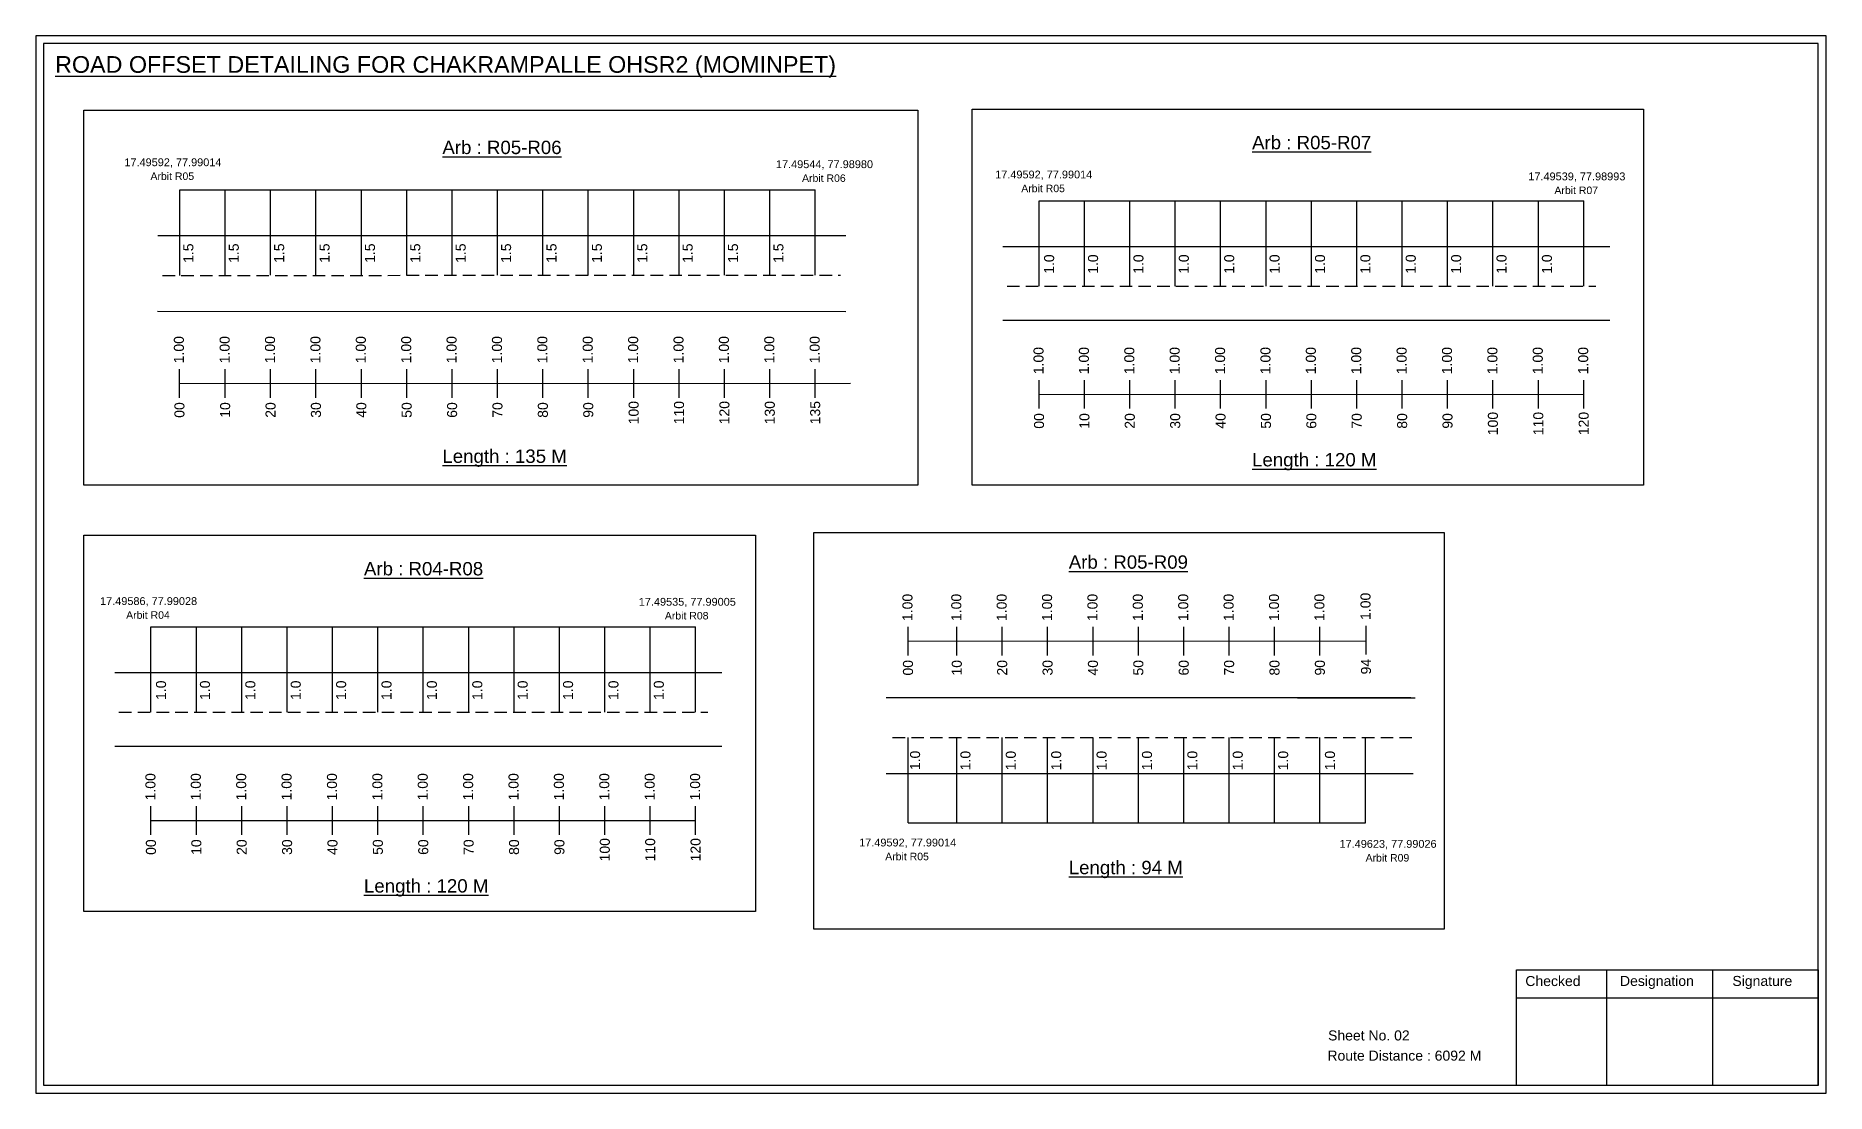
# Model space of a CAD drawing. Header units: inches. Extents: x 664 to 10563, y 382 to 1817.
# Drawn here: x 4535 to 5072, y 382 to 699 of the extents above; entities that cross this region are included whole.
import ezdxf

# ---------------------------------------------------------------- set-up
doc = ezdxf.new("R2010")
doc.units = ezdxf.units.IN
doc.header["$MEASUREMENT"] = 0
doc.linetypes.add('DASHED2', pattern=[0.375, 0.25, -0.125])
doc.layers.add('PDF_Geometry', color=7, linetype='Continuous')
doc.layers.add('PDF_Text', color=5, linetype='Continuous')
doc.styles.add('PDF Arial', font='arial.ttf')
doc.styles.get("Standard").update_dxf_attribs({"font": 'arial.ttf'})

msp = doc.modelspace()

# ---------------------------------------------------------------- texts
at = {"color": 242, "true_color": 0xcd2027}
for s, height, p in [('%%UROAD OFFSET DETAILING FOR CHAKRAMPALLE OHSR2 (MOMINPET)', 5, (4541.03, 687.43)), ('%%UArb : R05-R06', 4, (4657.08, 663.09)), ('%%UArb : R05-R07', 4, (4899.69, 664.54)), ('%%ULength : 135 M', 4, (4657.08, 570.59)), ('%%ULength : 120 M', 4, (4899.69, 569.54)), ('%%UArb : R05-R09', 4, (4844.77, 538.89)), ('%%UArb : R04-R08', 4, (4633.58, 536.89)), ('%%ULength : 94 M', 4, (4844.77, 447.39)), ('%%ULength : 120 M', 4, (4633.58, 441.89))]:
    msp.add_text(s, height=height, dxfattribs=at).set_placement(p)
at = {"color": 5}
for s, height, p in [('17.49592, 77.99014', 2.34, (4561.79, 659.46)), ('17.49544, 77.98980', 2.34, (4757.03, 658.88)), ('Arbit R05', 2.246, (4569.61, 655.34)), ('Arbit R06', 2.246, (4764.85, 654.75)), ('17.49592, 77.99014', 2.34, (4822.72, 655.8)), ('17.49539, 77.98993', 2.34, (4982.47, 655.23)), ('Arbit R05', 2.246, (4830.54, 651.67)), ('Arbit R07', 2.246, (4990.29, 651.11)), ('17.49586, 77.99028', 2.34, (4554.5, 528.02)), ('Arbit R04', 2.246, (4562.32, 523.89)), ('17.49535, 77.99005', 2.34, (4715.92, 527.81)), ('Arbit R08', 2.246, (4723.74, 523.69)), ('17.49592, 77.99014', 2.34, (4781.95, 455.7)), ('17.49623, 77.99026', 2.34, (4925.9, 455.3)), ('Arbit R05', 2.246, (4789.77, 451.57)), ('Arbit R09', 2.246, (4933.72, 451.17))]:
    msp.add_text(s, height=height, dxfattribs=at).set_placement(p)
for s, p in [('1.5', (4582.47, 630.49)), ('1.5', (4596.07, 630.49)), ('1.5', (4609.67, 630.49)), ('1.5', (4623.27, 630.49)), ('1.5', (4636.87, 630.49)), ('1.5', (4650.47, 630.49)), ('1.5', (4664.07, 630.49)), ('1.5', (4677.67, 630.49)), ('1.5', (4691.27, 630.49)), ('1.5', (4704.87, 630.49)), ('1.5', (4718.47, 630.49)), ('1.5', (4732.07, 630.49)), ('1.5', (4745.67, 630.49)), ('1.5', (4759.27, 630.49)), ('1.0', (4840.38, 627.21)), ('1.0', (4853.54, 627.21)), ('1.0', (4867.14, 627.21)), ('1.0', (4880.74, 627.21)), ('1.0', (4894.34, 627.21)), ('1.0', (4907.94, 627.21)), ('1.0', (4921.54, 627.21)), ('1.0', (4935.14, 627.21)), ('1.0', (4948.74, 627.21)), ('1.0', (4962.34, 627.21)), ('1.0', (4975.94, 627.21)), ('1.0', (4989.54, 627.21)), ('1.0', (4574.27, 499.57)), ('1.0', (4587.43, 499.57)), ('1.0', (4601.03, 499.57)), ('1.0', (4614.63, 499.57)), ('1.0', (4628.23, 499.57)), ('1.0', (4641.83, 499.57)), ('1.0', (4655.43, 499.57)), ('1.0', (4669.03, 499.57)), ('1.0', (4682.63, 499.57)), ('1.0', (4696.23, 499.57)), ('1.0', (4709.83, 499.57)), ('1.0', (4723.43, 499.57)), ('1.0', (4800.21, 478.56)), ('1.0', (4815.3, 478.51)), ('1.0', (4828.9, 478.51)), ('1.0', (4842.5, 478.51)), ('1.0', (4856.1, 478.51)), ('1.0', (4869.7, 478.51)), ('1.0', (4883.3, 478.51)), ('1.0', (4896.9, 478.51)), ('1.0', (4910.5, 478.51)), ('1.0', (4924.53, 478.51))]:
    msp.add_text(s, height=3, rotation=90).set_placement(p)
at = {"color": 217, "true_color": 0x93278f}
for s, p in [('1.00', (4579.62, 600.41)), ('1.00', (4593.33, 600.41)), ('1.00', (4606.93, 600.41)), ('1.00', (4620.53, 600.41)), ('1.00', (4634.13, 600.41)), ('1.00', (4647.73, 600.41)), ('1.00', (4661.33, 600.41)), ('1.00', (4674.93, 600.41)), ('1.00', (4688.53, 600.41)), ('1.00', (4702.13, 600.41)), ('1.00', (4715.73, 600.41)), ('1.00', (4729.33, 600.41)), ('1.00', (4742.93, 600.41)), ('1.00', (4756.53, 600.41)), ('1.00', (4770.13, 600.41)), ('1.00', (4837.2, 597.14)), ('1.00', (4850.8, 597.14)), ('1.00', (4864.4, 597.14)), ('1.00', (4878, 597.14)), ('1.00', (4891.6, 597.14)), ('1.00', (4905.2, 597.14)), ('1.00', (4918.8, 597.14)), ('1.00', (4932.4, 597.14)), ('1.00', (4946, 597.14)), ('1.00', (4959.6, 597.14)), ('1.00', (4973.2, 597.14)), ('1.00', (4986.8, 597.14)), ('1.00', (5000.4, 597.14)), ('00', (4579.78, 584.09)), ('10', (4593.48, 584.09)), ('20', (4607.08, 584.09)), ('30', (4620.68, 584.09)), ('40', (4634.28, 584.09)), ('50', (4647.88, 584.09)), ('60', (4661.48, 584.09)), ('70', (4675.08, 584.09)), ('80', (4688.68, 584.09)), ('90', (4702.28, 584.09)), ('100', (4715.88, 582.13)), ('110', (4729.48, 582.13)), ('120', (4743.08, 582.13)), ('130', (4756.68, 582.13)), ('135', (4770.28, 582.13)), ('00', (4837.35, 580.82)), ('10', (4850.95, 580.82)), ('20', (4864.55, 580.82)), ('30', (4878.15, 580.82)), ('40', (4891.75, 580.82)), ('50', (4905.35, 580.82)), ('60', (4918.95, 580.82)), ('70', (4932.55, 580.82)), ('80', (4946.15, 580.82)), ('90', (4959.75, 580.82)), ('100', (4973.35, 578.86)), ('110', (4986.95, 578.86)), ('120', (5000.55, 578.87)), ('1.00', (4797.93, 523.21)), ('1.00', (4812.56, 523.21)), ('1.00', (4826.16, 523.21)), ('1.00', (4839.76, 523.21)), ('1.00', (4853.36, 523.21)), ('1.00', (4866.96, 523.21)), ('1.00', (4880.56, 523.21)), ('1.00', (4894.16, 523.21)), ('1.00', (4907.76, 523.21)), ('1.00', (4921.36, 523.21)), ('1.00', (4935.18, 523.54)), ('00', (4798.08, 506.89)), ('10', (4812.71, 506.89)), ('20', (4826.31, 506.89)), ('30', (4839.91, 506.89)), ('40', (4853.51, 506.89)), ('50', (4867.11, 506.89)), ('60', (4880.71, 506.89)), ('70', (4894.31, 506.89)), ('80', (4907.91, 506.89)), ('90', (4921.51, 506.89)), ('94', (4935.33, 507.22)), ('1.00', (4571.09, 469.49)), ('1.00', (4584.69, 469.49)), ('1.00', (4598.29, 469.49)), ('1.00', (4611.89, 469.49)), ('1.00', (4625.49, 469.49)), ('1.00', (4639.09, 469.49)), ('1.00', (4652.69, 469.49)), ('1.00', (4666.29, 469.49)), ('1.00', (4679.89, 469.49)), ('1.00', (4693.49, 469.49)), ('1.00', (4707.09, 469.49)), ('1.00', (4720.69, 469.49)), ('1.00', (4734.29, 469.49)), ('00', (4571.24, 453.17)), ('10', (4584.84, 453.17)), ('20', (4598.44, 453.17)), ('30', (4612.04, 453.17)), ('40', (4625.64, 453.17)), ('50', (4639.24, 453.17)), ('60', (4652.84, 453.17)), ('70', (4666.44, 453.17)), ('80', (4680.04, 453.17)), ('90', (4693.64, 453.17)), ('100', (4707.24, 451.21)), ('110', (4720.84, 451.21)), ('120', (4734.44, 451.22))]:
    msp.add_text(s, height=3, rotation=90, dxfattribs=at).set_placement(p)
for s, p in [('Sheet No. 02', (4922.46, 397.59)), ('Route Distance : 6092 M', (4922.27, 391.54))]:
    msp.add_text(s, height=3).set_placement(p)
at = {"layer": 'PDF_Text', "color": 7, "attachment_point": 7, "style": 'PDF Arial'}
for s, insert, char_height in [('Checked', (4981.57, 413.84), 3.001), ('Designation', (5009.94, 413.01), 3.0006), ('Signature', (5043.62, 413.01), 3.001)]:
    msp.add_mtext(s, dxfattribs=dict(at, insert=insert, char_height=char_height))

# ---------------------------------------------------------------- linework, layer by layer
at = {"color": 5}
for p, q in [((4578.4, 652.35), (4768.8, 652.35)), ((4835.87, 649.08), (4999.07, 649.08)), ((4569.76, 521.43), (4732.96, 521.43)), ((4796.61, 462.77), (4933.64, 462.77))]:
    msp.add_line(p, q, dxfattribs=at)
for p, q in [((4578.4, 626.74), (4578.4, 652.35)), ((4592, 626.81), (4592, 652.35)), ((4605.6, 626.81), (4605.6, 652.35)), ((4619.2, 626.81), (4619.2, 652.35)), ((4632.8, 626.81), (4632.8, 652.35)), ((4646.4, 626.81), (4646.4, 652.35)), ((4660, 626.81), (4660, 652.35)), ((4673.6, 626.81), (4673.6, 652.35)), ((4687.2, 626.81), (4687.2, 652.35)), ((4700.8, 626.81), (4700.8, 652.35)), ((4714.4, 626.81), (4714.4, 652.35)), ((4728, 626.81), (4728, 652.35)), ((4741.6, 626.81), (4741.6, 652.35)), ((4755.2, 626.81), (4755.2, 652.35)), ((4768.8, 626.81), (4768.8, 652.35)), ((4835.87, 623.54), (4835.87, 649.08)), ((4849.47, 623.54), (4849.47, 649.08)), ((4863.07, 623.54), (4863.07, 649.08)), ((4876.67, 623.54), (4876.67, 649.08)), ((4890.27, 623.54), (4890.27, 649.08)), ((4903.87, 623.54), (4903.87, 649.08)), ((4917.47, 623.54), (4917.47, 649.08)), ((4931.07, 623.54), (4931.07, 649.08)), ((4944.67, 623.54), (4944.67, 649.08)), ((4958.27, 623.54), (4958.27, 649.08)), ((4971.87, 623.54), (4971.87, 649.08)), ((4985.47, 623.54), (4985.47, 649.08)), ((4999.07, 623.54), (4999.07, 649.08)), ((4571.86, 638.69), (4777.96, 638.7)), ((4825, 635.42), (5006.9, 635.42)), ((4571.76, 616.08), (4777.92, 615.98)), ((5006.9, 613.24), (4825, 613.24)), ((4569.76, 495.89), (4569.76, 521.43)), ((4583.36, 495.89), (4583.36, 521.43)), ((4596.96, 495.89), (4596.96, 521.43)), ((4610.56, 495.89), (4610.56, 521.43)), ((4624.16, 495.89), (4624.16, 521.43)), ((4637.76, 495.89), (4637.76, 521.43)), ((4651.36, 495.89), (4651.36, 521.43)), ((4664.96, 495.89), (4664.96, 521.43)), ((4678.56, 495.89), (4678.56, 521.43)), ((4692.16, 495.89), (4692.16, 521.43)), ((4705.76, 495.89), (4705.76, 521.43)), ((4719.36, 495.89), (4719.36, 521.43)), ((4732.96, 495.89), (4732.96, 521.43)), ((4558.88, 507.78), (4740.79, 507.78)), ((4947.3, 500.19), (4790.05, 500.19)), ((4913.29, 500.19), (4948.54, 500.19)), ((4796.61, 462.77), (4796.61, 488.31)), ((4811.24, 462.77), (4811.24, 488.31)), ((4824.84, 462.77), (4824.84, 488.31)), ((4838.44, 462.77), (4838.44, 488.31)), ((4852.04, 462.77), (4852.04, 488.31)), ((4865.64, 462.77), (4865.64, 488.31)), ((4879.24, 462.77), (4879.24, 488.31)), ((4892.84, 462.77), (4892.84, 488.31)), ((4906.44, 462.77), (4906.44, 488.31)), ((4920.04, 462.77), (4920.04, 488.31)), ((4933.64, 462.77), (4933.64, 488.31)), ((4740.79, 485.59), (4558.88, 485.59)), ((4790.05, 477.51), (4822.17, 477.51)), ((4822.17, 477.51), (4947.99, 477.51))]:
    msp.add_line(p, q)
at = {"linetype": 'DASHED2', "ltscale": 15}
for p, q in [((4573.21, 626.74), (4776.39, 626.81)), ((4826.27, 623.54), (5002.68, 623.54)), ((4560.16, 495.89), (4736.57, 495.89)), ((4791.98, 488.31), (4948.28, 488.31))]:
    msp.add_line(p, q, dxfattribs=at)
at = {"color": 217, "true_color": 0x93278f}
for p, q in [((4578.3, 590.11), (4578.3, 598.67)), ((4592, 590.11), (4592, 598.67)), ((4605.6, 590.11), (4605.6, 598.67)), ((4619.2, 590.11), (4619.2, 598.67)), ((4632.8, 590.11), (4632.8, 598.67)), ((4646.4, 590.11), (4646.4, 598.67)), ((4660, 590.11), (4660, 598.67)), ((4673.6, 590.11), (4673.6, 598.67)), ((4687.2, 590.11), (4687.2, 598.67)), ((4700.8, 590.11), (4700.8, 598.67)), ((4714.4, 590.11), (4714.4, 598.67)), ((4728, 590.11), (4728, 598.67)), ((4741.6, 590.11), (4741.6, 598.67)), ((4755.2, 590.11), (4755.2, 598.67)), ((4768.8, 590.11), (4768.8, 598.67)), ((4578.3, 594.38), (4779.36, 594.43)), ((4835.87, 586.84), (4835.87, 595.4)), ((4835.87, 591.11), (4999.07, 591.14)), ((4849.47, 586.84), (4849.47, 595.4)), ((4863.07, 586.84), (4863.07, 595.4)), ((4876.67, 586.84), (4876.67, 595.4)), ((4890.27, 586.84), (4890.27, 595.4)), ((4903.87, 586.84), (4903.87, 595.4)), ((4917.47, 586.84), (4917.47, 595.4)), ((4931.07, 586.84), (4931.07, 595.4)), ((4944.67, 586.84), (4944.67, 595.4)), ((4958.27, 586.84), (4958.27, 595.4)), ((4971.87, 586.84), (4971.87, 595.4)), ((4985.47, 586.84), (4985.47, 595.4)), ((4999.07, 586.84), (4999.07, 595.4)), ((4796.61, 512.92), (4796.61, 521.47)), ((4811.24, 512.92), (4811.24, 521.47)), ((4824.84, 512.92), (4824.84, 521.47)), ((4838.44, 512.92), (4838.44, 521.47)), ((4852.04, 512.92), (4852.04, 521.47)), ((4865.64, 512.92), (4865.64, 521.47)), ((4879.24, 512.92), (4879.24, 521.47)), ((4892.84, 512.92), (4892.84, 521.47)), ((4906.44, 512.92), (4906.44, 521.47)), ((4920.04, 512.92), (4920.04, 521.47)), ((4933.86, 513.24), (4933.86, 521.8)), ((4796.61, 517.19), (4933.86, 517.27)), ((4569.76, 459.19), (4569.76, 467.75)), ((4583.36, 459.19), (4583.36, 467.75)), ((4596.96, 459.19), (4596.96, 467.75)), ((4610.56, 459.19), (4610.56, 467.75)), ((4624.16, 459.19), (4624.16, 467.75)), ((4637.76, 459.19), (4637.76, 467.75)), ((4651.36, 459.19), (4651.36, 467.75)), ((4664.96, 459.19), (4664.96, 467.75)), ((4678.56, 459.19), (4678.56, 467.75)), ((4692.16, 459.19), (4692.16, 467.75)), ((4705.76, 459.19), (4705.76, 467.75)), ((4719.36, 459.19), (4719.36, 467.75)), ((4732.96, 459.19), (4732.96, 467.75)), ((4569.76, 463.46), (4732.96, 463.49))]:
    msp.add_line(p, q, dxfattribs=at)
for points in [[(4549.67, 676.24), (4799.52, 676.24), (4799.52, 563.88), (4549.67, 563.88)], [(4815.78, 676.56), (5017.02, 676.56), (5017.02, 563.88), (4815.78, 563.88)], [(4549.67, 548.91), (4750.91, 548.91), (4750.91, 436.23), (4549.67, 436.23)], [(4768.33, 549.72), (4957.26, 549.72), (4957.26, 430.9), (4768.33, 430.9)]]:
    msp.add_lwpolyline(points, close=True)
at = {"layer": 'PDF_Geometry'}
for points in [[(4535.25, 698.51), (4535.25, 381.79), (5071.72, 381.79), (5071.72, 698.51)], [(4537.58, 696.18), (4537.58, 384.21), (5069.3, 384.21), (5069.3, 696.18)]]:
    msp.add_lwpolyline(points, close=True, dxfattribs=at)
at = {"layer": 'PDF_Geometry', "color": 242, "true_color": 0xcc1f26}
msp.add_lwpolyline([(5069.3, 384.12), (4978.96, 384.12), (4978.96, 418.73), (5069.3, 418.73)], close=True, dxfattribs=at)
for points in [[(5005.94, 418.73), (5005.94, 384.12)], [(5037.67, 418.73), (5037.67, 384.12)], [(4978.96, 410.36), (5069.3, 410.36)]]:
    msp.add_lwpolyline(points, dxfattribs=at)

msp.set_redraw_order([(e.dxf.handle, doc.entitydb.next_handle()) for e in msp.query("TEXT MTEXT ATTDEF DIMENSION ARC_DIMENSION")])  # texts and dimensions are drawn at this point

doc.saveas('drawing.dxf')
